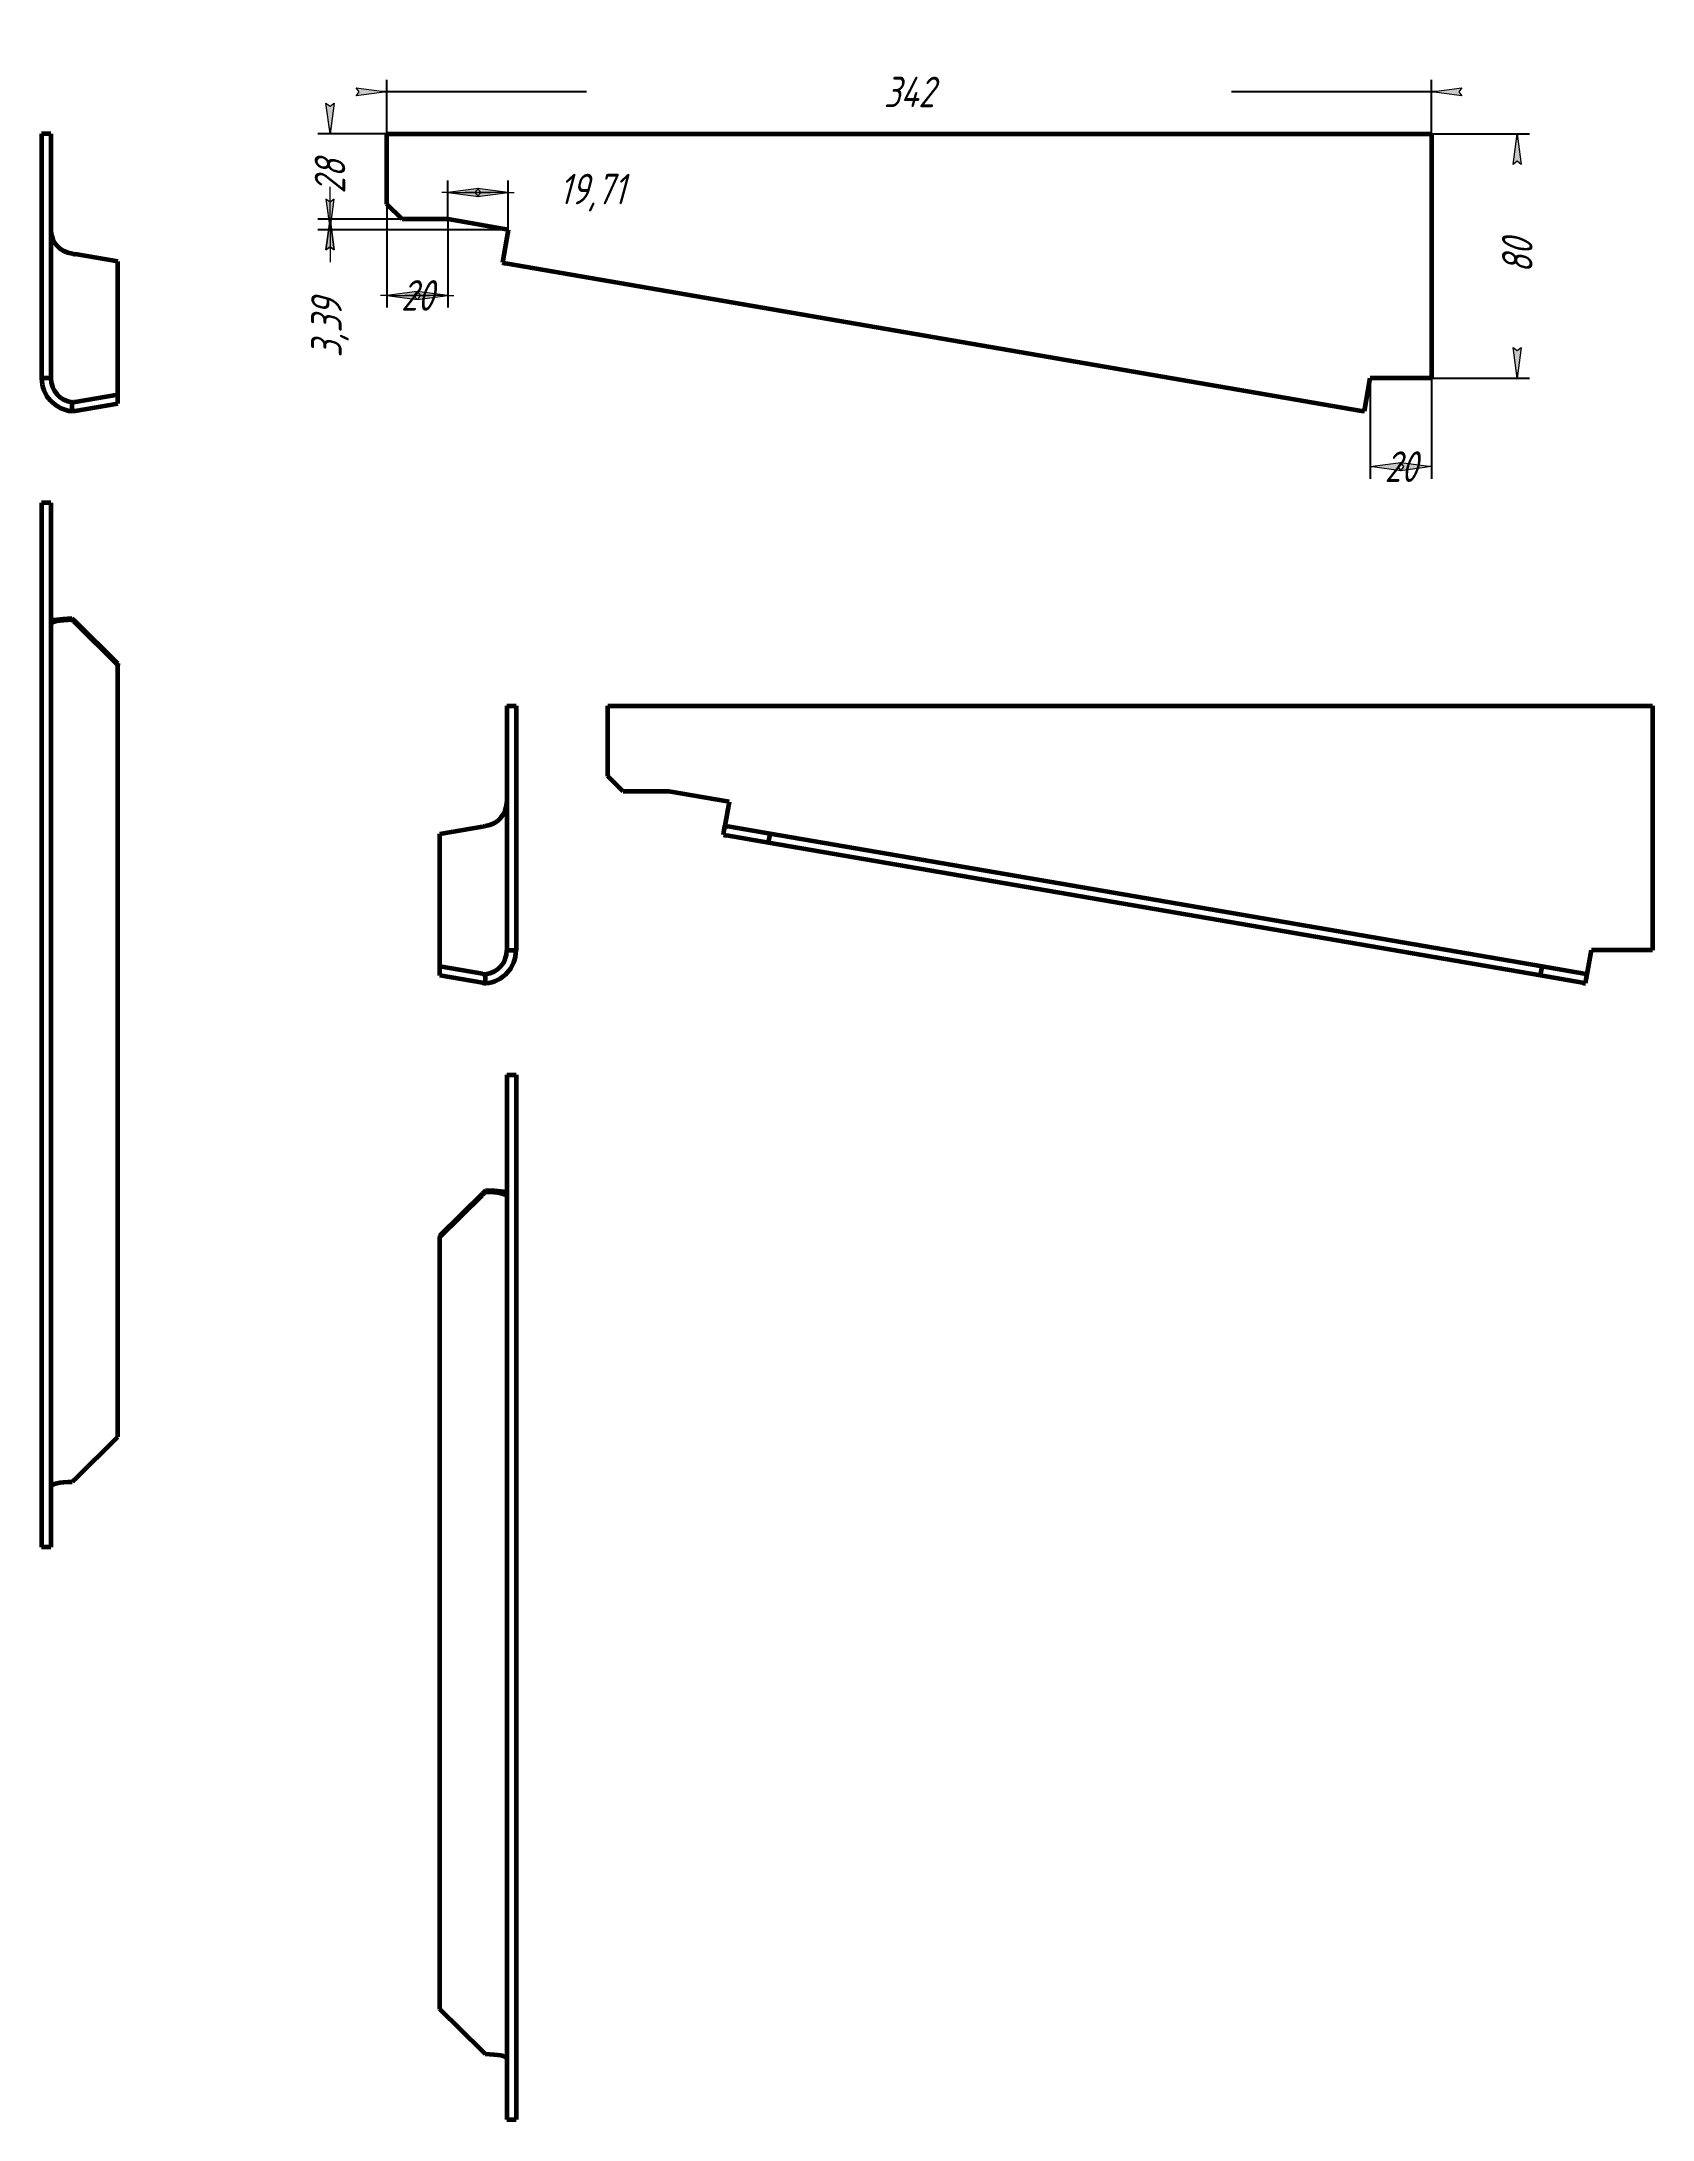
# Model space of a CAD drawing. Header units: millimetres. Extents: x 0 to 3780, y -362 to 428.
# Drawn here: x 3193.4 to 3457.1, y -361.8 to -21.6 of the extents above; entities that cross this region are included whole.
import ezdxf

# ---------------------------------------------------------------- set-up
doc = ezdxf.new("R2010")
doc.units = ezdxf.units.MM
doc.linetypes.add('K5LT_BASIC', pattern=[0])
doc.linetypes.add('K5LT_THIN', pattern=[0])
doc.layers.add('Системный слой', color=7, linetype='Continuous')
doc.layers.add('Системный слой (1)', color=7, linetype='Continuous', true_color=0x909090)
doc.styles.add('KDIMTEXTSTYLE', font='GOST_AU.SHX', dxfattribs={"width": 0.96, "oblique": 15, "height": 5})
doc.dimstyles.new('KDIMSTYLE (0.50)', dxfattribs={"dimtxt": 5, "dimasz": 1, "dimexe": 2, "dimexo": 0, "dimgap": 1, "dimtad": 1, "dimlfac": 2, "dimtxsty": 'KDIMTEXTSTYLE', "dimsah": 1, "dimcen": 0, "dimdle": 1, "dimadec": 0, "dimazin": 0, "dimtfac": 0.667, "dimtmove": 0, "dimatfit": 3, "dimfxl": 1, "dimtvp": 1, "dimtolj": 1, "dimtzin": 0, "dimarcsym": 0})

msp = doc.modelspace()

# ---------------------------------------------------------------- blocks, each defined once
blk = doc.blocks.new('U0')
at = {"layer": 'Системный слой (1)', "color": 5, "linetype": 'K5LT_BASIC', "lineweight": 60, "true_color": 0x0000ff}
for p, q in [((3194.89, -116.34), (3196.9, -116.11)), ((3196.9, -116.11), (3198.39, -116.05))]:
    blk.add_line(p, q, dxfattribs=at)
blk = doc.blocks.new('KDIMARROW_01')
at = {"layer": 'Системный слой'}
blk.add_hatch(color=0, dxfattribs=at).paths.add_polyline_path([(-5, -0.66), (0, 0), (-5, 0.66), (-4.5, 0)])
at = {"layer": 'Системный слой', "color": 0, "linetype": 'K5LT_THIN', "lineweight": 18}
for p, q in [((-4.5, 0), (-5, 0.66)), ((-5, 0.66), (0, 0)), ((0, 0), (-5, -0.66)), ((-5, -0.66), (-4.5, 0))]:
    blk.add_line(p, q, dxfattribs=at)
at = {"layer": 'Системный слой (1)', "color": 0, "linetype": 'K5LT_THIN', "lineweight": 18}
blk.add_line((0, 0), (-1, 0), dxfattribs=at)
blk = doc.blocks.new('KDIMARROW_02')
at = {"layer": 'Системный слой'}
blk.add_hatch(color=0, dxfattribs=at).paths.add_polyline_path([(4.5, 0), (5, 0.66), (0, 0), (5, -0.66)])
at = {"layer": 'Системный слой', "color": 0, "linetype": 'K5LT_THIN', "lineweight": 18}
for p, q in [((5, 0.66), (0, 0)), ((0, 0), (5, -0.66)), ((0, 0), (7, 0)), ((4.5, 0), (5, 0.66)), ((5, -0.66), (4.5, 0))]:
    blk.add_line(p, q, dxfattribs=at)
at = {"layer": 'Системный слой (1)', "color": 0, "linetype": 'K5LT_THIN', "lineweight": 18}
blk.add_line((0, 0), (-1, 0), dxfattribs=at)
blk = doc.blocks.new('U1')
at = {"layer": 'Системный слой (1)', "color": 5, "linetype": 'K5LT_BASIC', "lineweight": 60, "true_color": 0x0000ff}
for p, q in [((3267.55, -209.78), (3266.06, -209.72)), ((3269.56, -210.01), (3267.55, -209.78))]:
    blk.add_line(p, q, dxfattribs=at)

# ---------------------------------------------------------------- dimensions: what is measured, and where the dimension line sits
at = {"layer": 'Системный слой (1)', "color": 7}
for base, p1, p2, location, override in [((3249.8866, -29.8826), (3420.8866, -36.7314), (3249.8866, -36.7314), (3335.3866, -29.8826), {"dimexo": 0, "dimpost": '\\H5.0;\\W0.965;\\Q15;<>', "dimblk1": 'KDIMARROW_01', "dimblk2": 'KDIMARROW_01', "dimse1": 0, "dimse2": 0, "dimclrt": 7, "dimtolj": 1}), ((3259.8866, -46.3583), (3269.7416, -52.4283), (3259.8866, -50.7314), (3283.4984, -46.3583), {"dimexo": 0, "dimpost": '\\H5.0;\\W0.965;\\Q15;<>', "dimblk1": 'KDIMARROW_02', "dimblk2": 'KDIMARROW_02', "dimse1": 0, "dimse2": 0, "dimclrt": 7, "dimtolj": 1}), ((3249.8866, -63.1877), (3259.8866, -50.7314), (3249.8866, -48.2314), (3254.8866, -63.1877), {"dimexo": 0, "dimpost": '\\H5.0;\\W0.965;\\Q15;<>', "dimblk1": 'KDIMARROW_02', "dimblk2": 'KDIMARROW_02', "dimse1": 0, "dimse2": 0, "dimclrt": 7, "dimtolj": 1}), ((3420.8866, -91.2193), (3410.8866, -76.7314), (3420.8866, -76.7314), (3415.8866, -91.2193), {"dimexo": 0, "dimpost": '\\H5.0;\\W0.965;\\Q15;<>', "dimblk1": 'KDIMARROW_01', "dimblk2": 'KDIMARROW_01', "dimse1": 0, "dimse2": 0, "dimclrt": 7, "dimtolj": 1})]:
    msp.add_linear_dim(base=base, p1=p1, p2=p2, location=location, dimstyle='KDIMSTYLE (0.50)', override=override, dxfattribs=at).render()
for base, p1, p2, location, override in [((3240.6021, -50.7314), (3249.8866, -36.7314), (3252.3866, -50.7314), (3240.6021, -43.7314), {"dimexo": 0, "dimpost": '\\H5.0;\\W0.965;\\Q15;<>', "dimblk1": 'KDIMARROW_01', "dimblk2": 'KDIMARROW_01', "dimse1": 0, "dimse2": 0, "dimclrt": 7, "dimtolj": 1}), ((3434.9419, -36.7314), (3420.8866, -76.7314), (3420.8866, -36.7314), (3434.9419, -56.7314), {"dimexo": 0, "dimpost": '\\H5.0;\\W0.965;\\Q15;<>', "dimblk1": 'KDIMARROW_01', "dimblk2": 'KDIMARROW_01', "dimse1": 0, "dimse2": 0, "dimclrt": 7, "dimtolj": 1}), ((3240.6021, -50.7314), (3269.7416, -52.4283), (3259.8866, -50.7314), (3240.6021, -68.5362), {"dimexo": 0, "dimpost": '\\H5.0;\\W0.965;\\Q15;<>', "dimblk1": 'KDIMARROW_02', "dimblk2": 'KDIMARROW_02', "dimse1": 0, "dimse2": 0, "dimclrt": 7, "dimtolj": 1})]:
    msp.add_linear_dim(base=base, p1=p1, p2=p2, angle=90, location=location, dimstyle='KDIMSTYLE (0.50)', override=override, dxfattribs=at).render()

# ---------------------------------------------------------------- linework, layer by layer
at = {"layer": 'Системный слой (1)', "color": 5, "linetype": 'K5LT_BASIC', "lineweight": 60, "true_color": 0x0000ff}
for p, q in [((3193.3866, -36.7314), (3193.3866, -76.7314)), ((3194.8866, -36.7314), (3193.3866, -36.7314)), ((3194.8866, -36.7314), (3194.8866, -76.7314)), ((3249.8866, -36.7314), (3420.8866, -36.7314)), ((3249.8866, -48.2314), (3249.8866, -36.7314)), ((3420.8866, -36.7314), (3420.8866, -76.7314)), ((3252.3866, -50.7314), (3249.8866, -48.2314)), ((3259.8866, -50.7314), (3252.3866, -50.7314)), ((3269.7416, -52.4283), (3259.8866, -50.7314)), ((3269.7416, -52.4283), (3268.8121, -57.8261)), ((3205.8866, -57.6429), (3198.8866, -56.4551)), ((3205.8866, -79.4007), (3205.8866, -57.6429)), ((3269.301, -57.9334), (3409.4605, -82.0668)), ((3194.8866, -76.7314), (3193.3866, -76.7314)), ((3409.9572, -82.1292), (3410.8866, -76.7314)), ((3420.8866, -76.7314), (3410.8866, -76.7314)), ((3198.3866, -82.1292), (3198.3866, -80.6425)), ((3198.8866, -80.5886), (3205.8866, -79.4007)), ((3198.8866, -82.0668), (3205.8866, -80.879)), ((3205.8866, -80.879), (3205.8866, -79.4007)), ((3194.8866, -97.1292), (3193.3866, -97.1292)), ((3193.3866, -97.1292), (3193.3866, -268.1292)), ((3194.8866, -97.1292), (3194.8866, -268.1292)), ((3198.3866, -116.0548), (3198.3866, -116.3107)), ((3205.8866, -123.4421), (3198.8866, -116.5436)), ((3205.8866, -123.6967), (3198.8866, -116.7982)), ((3205.8866, -123.4421), (3205.8866, -123.6967)), ((3205.8866, -250.0592), (3205.8866, -123.6967)), ((3269.5641, -130.3957), (3271.0641, -130.3957)), ((3269.5641, -130.3957), (3269.5641, -170.3957)), ((3271.0641, -130.3957), (3271.0641, -170.3957)), ((3286.0641, -141.8957), (3286.0641, -130.3957)), ((3286.0641, -130.3957), (3457.0641, -130.3957)), ((3457.0641, -130.3957), (3457.0641, -170.3957)), ((3288.5641, -144.3957), (3286.0641, -141.8957)), ((3296.0641, -144.3957), (3288.5641, -144.3957)), ((3305.919, -146.0925), (3296.0641, -144.3957)), ((3305.919, -146.0925), (3305.2456, -150.0036)), ((3258.5641, -151.3072), (3265.5641, -150.1194)), ((3258.5641, -173.065), (3258.5641, -151.3072)), ((3304.9896, -151.4903), (3305.2456, -150.0036)), ((3312.377, -152.7854), (3305.4785, -151.5976)), ((3312.6315, -151.3072), (3305.733, -150.1194)), ((3312.377, -152.7854), (3312.6315, -151.3072)), ((3438.7395, -174.5432), (3312.377, -152.7854)), ((3438.9941, -173.065), (3312.6315, -151.3072)), ((3258.5641, -174.5432), (3258.5641, -173.065)), ((3265.5641, -174.2528), (3258.5641, -173.065)), ((3269.5641, -170.3957), (3271.0641, -170.3957)), ((3438.7395, -174.5432), (3438.9941, -173.065)), ((3445.8926, -174.2528), (3438.9941, -173.065)), ((3446.3906, -174.3067), (3447.0641, -170.3957)), ((3457.0641, -170.3957), (3447.0641, -170.3957)), ((3265.5641, -175.7311), (3258.5641, -174.5432)), ((3266.0641, -175.7935), (3266.0641, -174.3067)), ((3445.638, -175.7311), (3438.7395, -174.5432)), ((3446.1346, -175.7935), (3446.3906, -174.3067)), ((3269.5641, -190.7935), (3271.0641, -190.7935)), ((3269.5641, -190.7935), (3269.5641, -361.7935)), ((3271.0641, -190.7935), (3271.0641, -361.7935)), ((3258.5641, -217.1064), (3265.5641, -210.2079)), ((3258.5641, -217.3609), (3265.5641, -210.4624)), ((3266.0641, -209.719), (3266.0641, -209.975)), ((3258.5641, -217.1064), (3258.5641, -217.3609)), ((3258.5641, -343.7235), (3258.5641, -217.3609)), ((3198.8866, -256.9577), (3205.8866, -250.0592)), ((3194.8866, -268.1292), (3193.3866, -268.1292)), ((3265.5641, -350.622), (3258.5641, -343.7235)), ((3269.5641, -361.7935), (3271.0641, -361.7935))]:
    msp.add_line(p, q, dxfattribs=at)
for centre, radius, start, end in [((3270.2343, -52.5131), 5.5, 255.014391, 260.2303), ((3410.3938, -76.6466), 5.5, 260.2303, 265.446209), ((3306.4118, -146.1774), 5.5, 255.014391, 260.2303), ((3306.4118, -146.1774), 4, 253.049544, 260.2303), ((3446.5713, -170.3108), 5.5, 260.2303, 265.446209), ((3446.5713, -170.3108), 4, 260.2303, 267.411056)]:
    msp.add_arc(centre, radius, start, end, dxfattribs=at)
for centre, major_axis, ratio, start_param, end_param in [((3198.8866, -52.4283), (-4, 0), 0.98549777, 0, 1.4454685), ((3198.8866, -52.5131), (3.059, -3.059), 0.84253021, 5.2872026, 5.41253043), ((3198.8866, -76.7314), (5.5, 0), 0.98549777, 3.14159265, 4.6213542), ((3198.8866, -76.7314), (4, 0), 0.98549777, 3.14159265, 4.58706115), ((3198.8866, -76.6466), (-3.059, -3.059), 0.84253021, 0.74532705, 0.87065488), ((3198.8866, -76.6466), (-4.2061, -4.2061), 0.84253021, 0.7796201, 0.87065488), ((3198.8866, -116.9842), (-4, 0), 0.16968836, 4.83771681, 6.28318531), ((3198.8866, -117.4769), (5.48, -5.48), 0.08546389, -4.62713226, -4.53609749), ((3198.8866, -117.4769), (3.9855, -3.9855), 0.08546389, -4.62713226, -4.50180443), ((3265.5641, -146.0925), (4, 0), 0.98549777, 4.83771681, 6.28318531), ((3265.5641, -146.1774), (-3.059, -3.059), 0.84253021, 0.87065488, 0.99598271), ((3265.5641, -170.3957), (5.5, 0), 0.98549777, 4.80342376, 6.28318531), ((3265.5641, -170.3957), (4, 0), 0.98549777, 4.83771681, 6.28318531), ((3265.5641, -170.3108), (3.059, -3.059), 0.84253021, 5.41253043, 5.53785826), ((3265.5641, -170.3108), (4.2061, -4.2061), 0.84253021, 5.41253043, 5.50356521), ((3265.5641, -211.1412), (-5.48, -5.48), 0.08546389, 4.53609749, 4.62713226), ((3265.5641, -211.1412), (-3.9855, -3.9855), 0.08546389, 4.50180443, 4.62713226), ((3265.5641, -210.6484), (4, 0), 0.16968836, 0, 1.4454685), ((3198.8866, -258.1292), (-4, 0), 0.16968836, 4.83771681, 6.28318531), ((3198.8866, -257.6365), (-3.9855, -3.9855), 0.08546389, 4.62713226, 4.7524601), ((3265.5641, -351.3007), (3.9855, -3.9855), 0.08546389, 1.53072521, 1.65605304), ((3265.5641, -351.7935), (-4, 0), 0.16968836, 3.14159265, 4.58706115)]:
    msp.add_ellipse(centre, major_axis=major_axis, ratio=ratio, start_param=start_param, end_param=end_param, dxfattribs=at)

# ---------------------------------------------------------------- block references
at = {"layer": 'Системный слой (1)'}
for name in ['U0', 'U1']:
    msp.add_blockref(name, (0, 0), dxfattribs=at)

msp.set_redraw_order([(e.dxf.handle, doc.entitydb.next_handle()) for e in msp.query("TEXT MTEXT ATTDEF DIMENSION ARC_DIMENSION")])  # texts and dimensions are drawn at this point

doc.saveas('drawing.dxf')
